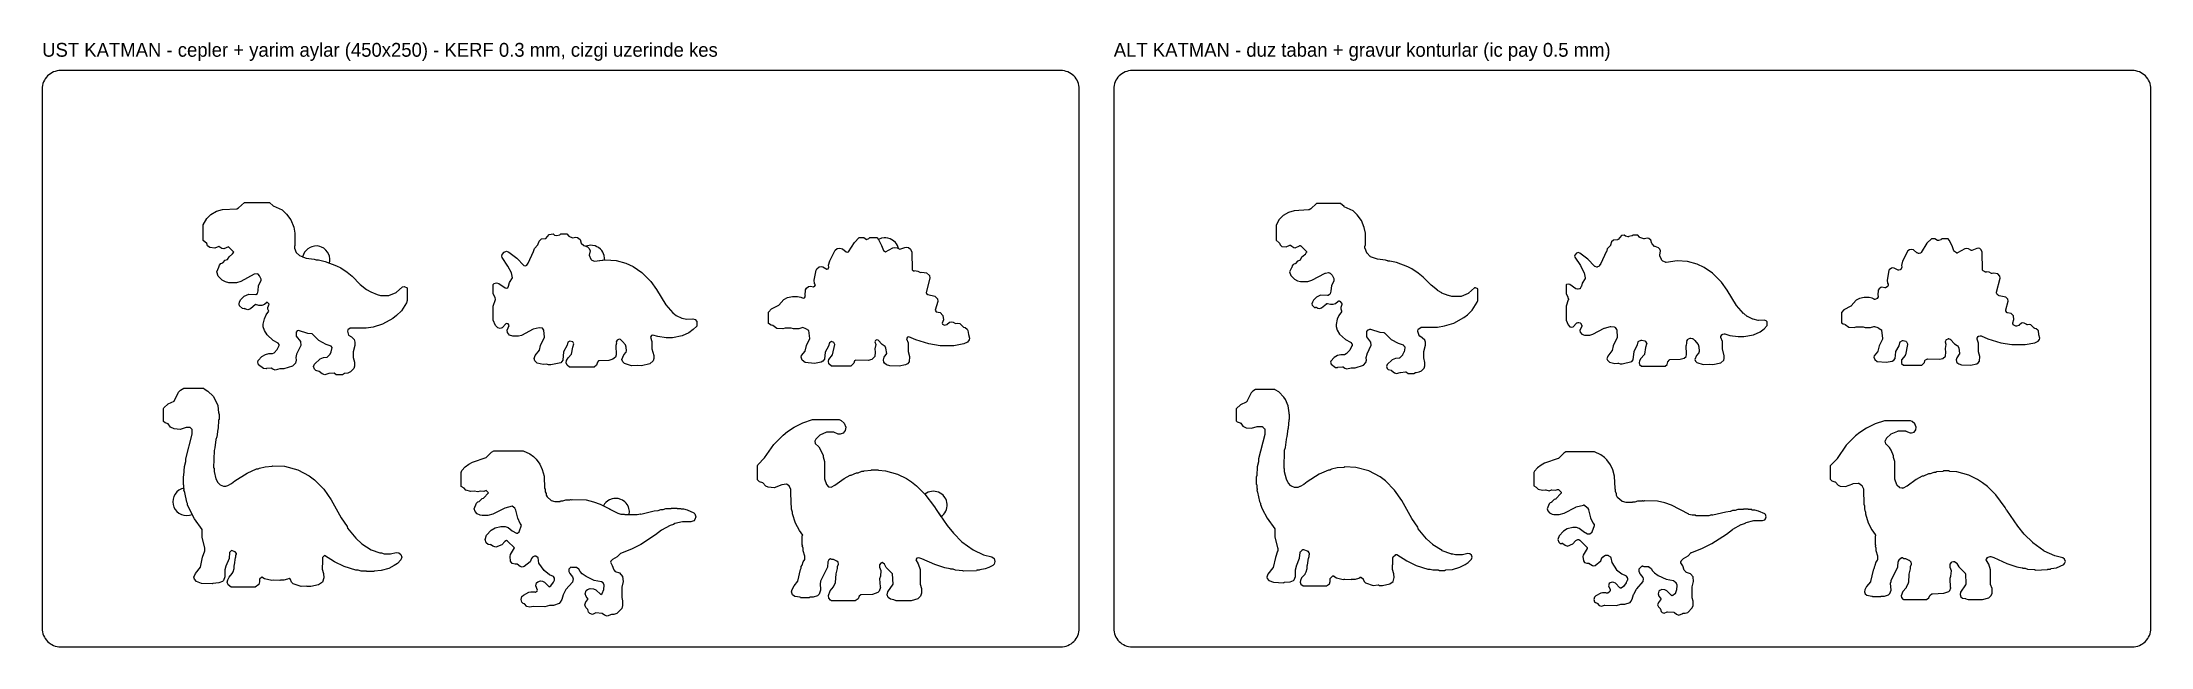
# Model space of a CAD drawing. Header units: millimetres. Extents: x 0 to 915, y 0 to 262.
import ezdxf

# ---------------------------------------------------------------- set-up
doc = ezdxf.new("R2010")
doc.units = ezdxf.units.MM
for name, color, linetype in [('ALT_KATMAN_GRAVUR', 3, 'Continuous'), ('ALT_KATMAN_KESIM', 5, 'Continuous'), ('UST_KATMAN_KESIM', 1, 'Continuous'), ('YAZI', 8, 'Continuous')]:
    doc.layers.add(name, color=color, linetype=linetype)

msp = doc.modelspace()

# ---------------------------------------------------------------- texts
at = {"layer": 'YAZI'}
for s, p in [('UST KATMAN - cepler + yarim aylar (450x250) - KERF 0.3 mm, cizgi uzerinde kes', (0, 256)), ('ALT KATMAN - duz taban + gravur konturlar (ic pay 0.5 mm)', (465, 256))]:
    msp.add_text(s, height=6, dxfattribs=at).set_placement(p)

# ---------------------------------------------------------------- linework, layer by layer
at = {"layer": 'ALT_KATMAN_GRAVUR'}
for points in [[(552.454, 147.173), (552.51, 147.219), (552.597, 147.265), (552.69, 147.294), (552.788, 147.303), (552.885, 147.294), (552.979, 147.265), (553.066, 147.219), (553.533, 146.908), (554.222, 146.77), (555.107, 147.065), (557.234, 148.837), (557.311, 148.89), (557.397, 148.928), (557.489, 148.949), (557.582, 148.952), (557.675, 148.938), (559.082, 148.586), (560.222, 148.586), (561.152, 148.896), (562.361, 149.932), (562.437, 149.986), (562.522, 150.025), (562.612, 150.047), (562.706, 150.052), (562.798, 150.04), (562.886, 150.011), (562.968, 149.966), (563.04, 149.906), (563.865, 149.082), (563.925, 149.008), (563.971, 148.925), (564, 148.834), (564.011, 148.739), (564.004, 148.644), (563.979, 148.552), (563.461, 147.171), (563.461, 146.625), (563.792, 145.798), (563.819, 145.705), (563.828, 145.608), (563.818, 145.512), (563.789, 145.42), (563.744, 145.335), (562.668, 143.72), (561.971, 142.153), (561.445, 139.873), (561.445, 138.911), (561.952, 137.39), (562.987, 135.665), (565.541, 133.288), (567.676, 132.22), (567.777, 132.153), (567.859, 132.063), (568.317, 131.422), (568.368, 131.332), (568.4, 131.234), (568.41, 131.131), (568.41, 130.765), (568.397, 130.65), (568.358, 130.541), (567.441, 128.708), (567.399, 128.639), (567.347, 128.578), (565.973, 127.203), (565.911, 127.151), (565.843, 127.11), (565.11, 126.743), (565.001, 126.704), (564.886, 126.69), (563.481, 126.69), (562.138, 126.355), (560.62, 125.511), (559.2, 123.925), (559.082, 123.453), (559.353, 122.641), (561.237, 121.248), (561.965, 121.127), (561.966, 121.128), (562.033, 121.184), (562.108, 121.228), (562.189, 121.257), (562.274, 121.273), (564.291, 121.456), (564.382, 121.456), (564.472, 121.439), (564.558, 121.406), (564.636, 121.358), (565.304, 120.857), (566.184, 120.564), (568.054, 121.074), (568.185, 121.092), (569.765, 121.092), (573.404, 122.131), (574.425, 123.31), (574.731, 124.378), (574.566, 125.367), (574.559, 125.469), (574.574, 125.57), (574.941, 127.037), (574.974, 127.13), (576.746, 130.851), (576.594, 132.22), (574.846, 134.492), (574.789, 134.586), (574.754, 134.689), (574.742, 134.797), (574.742, 136.447), (574.753, 136.55), (574.784, 136.648), (574.835, 136.738), (575.294, 137.379), (575.363, 137.457), (575.447, 137.52), (575.542, 137.563), (576.092, 137.746), (576.195, 137.769), (576.299, 137.769), (576.402, 137.748), (580.385, 136.481), (582.166, 136.303), (582.277, 136.279), (582.38, 136.23), (582.47, 136.159), (585.349, 133.279), (588.362, 131.684), (590.523, 130.964), (590.618, 130.921), (590.702, 130.859), (590.771, 130.78), (591.23, 130.139), (591.28, 130.05), (591.312, 129.953), (591.323, 129.852), (591.313, 129.75), (590.946, 127.917), (590.903, 127.792), (590.353, 126.692), (590.312, 126.623), (590.26, 126.562), (589.068, 125.37), (588.981, 125.3), (588.879, 125.252), (588.77, 125.227), (587.182, 125.051), (585.866, 124.557), (583.558, 122.42), (583.285, 121.6), (583.561, 120.77), (584.021, 120.31), (585.353, 119.977), (585.462, 119.936), (585.558, 119.871), (586.766, 118.835), (587.623, 118.55), (589.304, 119.054), (589.407, 119.073), (591.606, 119.257), (591.701, 119.256), (591.793, 119.237), (591.881, 119.201), (591.96, 119.149), (592.74, 118.525), (595.175, 118.525), (595.973, 119.004), (596.067, 119.048), (596.168, 119.071), (597.549, 119.244), (598.5, 119.719), (599.734, 120.953), (600.038, 121.864), (600.038, 123.366), (599.505, 125.317), (599.488, 125.449), (599.488, 128.015), (599.505, 128.144), (600.221, 130.83), (600.221, 132.15), (599.917, 133.061), (598.861, 134.117), (597.734, 134.724), (597.653, 134.778), (597.584, 134.848), (597.53, 134.929), (597.493, 135.02), (596.943, 136.853), (596.923, 136.953), (596.925, 137.055), (596.947, 137.155), (597.131, 137.705), (597.178, 137.808), (597.248, 137.897), (597.336, 137.969), (598.345, 138.61), (598.429, 138.653), (598.519, 138.679), (598.613, 138.688), (605.535, 138.688), (608.575, 139.225), (612.53, 140.483), (616.852, 142.824), (618.444, 144.063), (620.491, 146.109), (622.636, 149.506), (622.95, 150.291), (622.95, 155.375), (622.025, 155.807), (621.579, 155.695), (618.92, 153.391), (618.855, 153.343), (618.783, 153.306), (615.667, 152.023), (615.574, 151.995), (615.477, 151.986), (611.811, 151.986), (611.689, 152.001), (610.223, 152.367), (610.158, 152.388), (607.409, 153.488), (607.337, 153.523), (605.504, 154.623), (605.449, 154.661), (602.7, 156.861), (602.659, 156.898), (599.192, 160.364), (597.03, 162.166), (594.329, 163.967), (592.548, 164.857), (587.65, 166.671), (584.804, 167.383), (583.949, 167.383), (583.854, 167.392), (583.763, 167.419), (582.911, 167.759), (579.498, 168.119), (579.374, 168.148), (576.442, 169.248), (576.346, 169.295), (576.264, 169.362), (574.889, 170.737), (574.825, 170.815), (574.778, 170.905), (574.045, 172.738), (574.018, 172.829), (574.009, 172.923), (574.009, 173.84), (574.019, 173.938), (574.047, 174.031), (574.093, 174.118), (574.156, 174.194), (574.192, 174.23), (574.192, 179.469), (573.663, 181.94), (572.419, 184.961), (570.651, 187.436), (568.821, 189.092), (565.038, 190.894), (564.92, 190.971), (563.413, 192.311), (552.984, 192.311), (550.562, 190.062), (550.446, 189.981), (549.712, 189.615), (549.618, 189.579), (549.518, 189.563), (543.341, 189.199), (540.886, 188.498), (538.43, 187.095), (536.789, 185.453), (535.416, 182.88), (535.416, 176.45), (536.712, 175.316), (536.791, 175.229), (536.847, 175.125), (537.166, 174.329), (537.954, 173.684), (539.871, 173.524), (541.404, 174.205), (541.502, 174.237), (541.605, 174.248), (541.709, 174.238), (541.807, 174.206), (541.898, 174.155), (543.093, 173.301), (543.746, 173.17), (545.616, 174.02), (545.711, 174.052), (545.811, 174.065), (545.912, 174.057), (546.009, 174.029), (546.098, 173.982), (546.176, 173.919), (548.468, 171.627), (548.526, 171.556), (548.571, 171.476), (548.601, 171.388), (548.613, 171.297), (548.609, 171.205), (548.588, 171.115), (548.551, 171.031), (548.093, 170.206), (548.034, 170.122), (547.959, 170.052), (546.487, 168.926), (545.896, 167.829), (545.844, 167.751), (545.778, 167.683), (545.7, 167.63), (545.614, 167.592), (544.649, 167.27), (543.824, 166.28), (543.766, 166.221), (543.699, 166.172), (543.626, 166.135), (542.804, 165.807), (542.342, 165.345), (542.189, 164.577), (542.154, 164.468), (541.315, 162.623), (541.775, 161.09), (543.369, 159.495), (544.714, 158.823), (546.068, 158.485), (549.232, 158.485), (550.947, 158.999), (556.769, 162.092), (556.849, 162.126), (556.933, 162.146), (558.216, 162.329), (558.317, 162.333), (558.417, 162.317), (558.511, 162.281), (558.877, 162.098), (558.946, 162.056), (559.007, 162.004), (559.649, 161.363), (559.701, 161.301), (559.742, 161.233), (560.476, 159.766), (560.515, 159.658), (560.528, 159.543), (560.528, 158.993), (560.515, 158.878), (560.476, 158.769), (559.42, 156.657), (559.244, 154.372), (559.22, 154.252), (558.853, 153.152), (558.81, 153.057), (558.748, 152.973), (558.669, 152.904), (558.028, 152.445), (557.929, 152.39), (557.821, 152.359), (557.708, 152.353), (554.715, 152.529), (552.894, 151.701), (551.641, 150.448), (551.157, 149.481), (551.009, 148.74), (551.132, 148.25), (552.127, 147.255)], [(704.32, 121.767), (705.141, 122.461), (705.435, 123.638), (705.466, 123.727), (705.513, 123.808), (705.93, 124.391), (705.989, 124.46), (706.06, 124.517), (706.141, 124.56), (706.228, 124.588), (706.318, 124.6), (710.761, 124.765), (712.432, 125.22), (713.323, 125.975), (713.583, 126.755), (713.42, 130.663), (713.425, 130.754), (713.446, 130.842), (713.733, 131.704), (713.602, 132.229), (713.587, 132.322), (713.591, 132.416), (713.612, 132.507), (713.65, 132.593), (714.066, 133.343), (714.132, 133.436), (714.218, 133.511), (714.318, 133.565), (715.151, 133.898), (715.251, 133.926), (715.355, 133.933), (715.458, 133.919), (716.125, 133.752), (716.21, 133.723), (716.288, 133.678), (716.357, 133.621), (717.107, 132.871), (717.127, 132.849), (718.46, 131.349), (718.52, 131.267), (718.561, 131.175), (718.894, 130.175), (718.917, 130.067), (719.084, 128.4), (719.084, 128.295), (719.061, 128.192), (718.894, 127.692), (718.855, 127.604), (718.8, 127.525), (717.851, 126.418), (717.12, 124.664), (717.357, 123.954), (717.94, 123.371), (720.737, 122.439), (723.474, 122.6), (723.559, 122.597), (724.975, 122.44), (728.435, 123.226), (729.655, 124.303), (729.92, 125.098), (729.92, 126.282), (729.105, 129.217), (729.087, 129.35), (729.087, 132.429), (728.45, 134.18), (728.425, 134.283), (728.422, 134.39), (728.441, 134.495), (728.483, 134.593), (728.9, 135.343), (728.958, 135.427), (729.032, 135.497), (729.119, 135.551), (729.215, 135.585), (729.882, 135.752), (729.971, 135.766), (730.062, 135.764), (730.15, 135.745), (732.278, 135.09), (735.871, 134.6), (738.454, 134.6), (742.518, 135.413), (745.419, 136.703), (747.177, 137.982), (748.587, 139.391), (748.587, 140.977), (748.067, 141.497), (747.271, 141.762), (744.701, 141.601), (744.558, 141.613), (742.391, 142.113), (742.28, 142.153), (739.946, 143.32), (739.863, 143.372), (738.363, 144.539), (738.299, 144.599), (735.215, 148.015), (735.158, 148.093), (731.168, 154.743), (728.704, 158.193), (724.85, 162.047), (721.254, 164.499), (718.163, 165.963), (713.919, 167.105), (709.519, 167.431), (704.738, 166.772), (704.648, 166.768), (704.559, 166.78), (704.473, 166.808), (703.306, 167.308), (703.223, 167.353), (703.15, 167.414), (702.733, 167.83), (702.669, 167.909), (702.622, 167.998), (701.956, 169.665), (701.93, 169.752), (701.92, 169.842), (701.927, 169.933), (702.24, 171.81), (701.983, 172.58), (701.406, 173.158), (699.86, 173.622), (699.783, 173.652), (699.712, 173.694), (699.65, 173.747), (698.566, 174.83), (698.495, 174.921), (698.446, 175.026), (697.99, 176.393), (697.112, 177.135), (696.515, 177.255), (695.291, 176.949), (695.188, 176.934), (695.084, 176.941), (694.984, 176.97), (693.318, 177.636), (693.244, 177.673), (693.177, 177.722), (693.119, 177.78), (692.436, 178.6), (690.21, 178.6), (690.024, 178.414), (689.954, 178.356), (689.876, 178.312), (689.791, 178.282), (688.458, 177.949), (688.357, 177.934), (688.254, 177.941), (687.254, 178.107), (687.14, 178.141), (687.037, 178.2), (686.526, 178.584), (685.259, 178.457), (683.89, 176.784), (683.82, 176.714), (683.738, 176.659), (683.646, 176.621), (683.549, 176.602), (681.872, 176.45), (681.023, 175.731), (680.566, 174.207), (680.536, 174.13), (680.493, 174.06), (680.44, 173.997), (679.038, 172.595), (678.738, 171.396), (678.706, 171.306), (676.373, 166.306), (676.336, 166.24), (675.669, 165.24), (675.609, 165.165), (675.535, 165.104), (675.45, 165.058), (674.867, 164.808), (674.764, 164.776), (674.656, 164.767), (674.549, 164.782), (673.882, 164.949), (673.793, 164.98), (673.711, 165.028), (673.64, 165.09), (670.668, 168.227), (667.266, 170.819), (666.503, 171.073), (665.794, 170.837), (665.043, 169.95), (664.935, 169.517), (665.05, 169.058), (667.5, 165.465), (667.534, 165.407), (669.034, 162.407), (669.074, 162.296), (669.574, 160.13), (669.587, 160.029), (669.579, 159.927), (669.55, 159.83), (669.503, 159.74), (668.221, 157.817), (667.908, 156.409), (667.857, 156.274), (667.44, 155.524), (667.382, 155.44), (667.308, 155.37), (667.221, 155.317), (667.125, 155.282), (666.458, 155.115), (666.365, 155.101), (666.27, 155.105), (666.179, 155.126), (665.679, 155.293), (665.553, 155.355), (662.945, 157.148), (662.17, 157.407), (661.44, 157.163), (661.253, 156.977), (661.253, 153.302), (662.034, 151.741), (662.077, 151.615), (662.244, 150.782), (662.253, 150.693), (662.247, 150.604), (662.225, 150.517), (661.253, 147.765), (661.253, 141.786), (662.175, 139.636), (662.94, 138.871), (663.67, 138.627), (664.387, 138.866), (665.798, 140.435), (665.861, 140.494), (665.933, 140.541), (666.012, 140.575), (666.512, 140.741), (666.616, 140.764), (666.723, 140.764), (666.828, 140.741), (667.328, 140.575), (667.413, 140.537), (667.489, 140.485), (667.555, 140.42), (667.607, 140.343), (668.024, 139.593), (668.06, 139.511), (668.081, 139.423), (668.086, 139.333), (668.075, 139.244), (668.048, 139.158), (667.27, 137.291), (667.391, 136.568), (668.134, 135.69), (669.261, 135.267), (671.608, 135.267), (672.822, 135.571), (677.768, 138.208), (677.882, 138.252), (680.549, 138.919), (680.636, 138.933), (680.725, 138.931), (682.225, 138.764), (682.313, 138.746), (682.396, 138.713), (682.471, 138.666), (682.537, 138.606), (682.592, 138.536), (683.175, 137.619), (683.215, 137.543), (683.241, 137.462), (683.253, 137.378), (683.419, 134.378), (683.411, 134.258), (683.375, 134.144), (681.727, 130.518), (681.238, 128.562), (681.202, 128.464), (681.146, 128.375), (679.361, 126.102), (678.95, 125.007), (679.183, 124.308), (680.074, 123.555), (682.375, 122.941), (683.781, 123.097), (683.863, 123.1), (683.944, 123.089), (684.022, 123.065), (684.766, 122.767), (685.613, 122.767), (689.729, 123.717), (690.436, 124.553), (690.755, 128.062), (690.774, 128.159), (690.811, 128.251), (692.283, 131.031), (692.602, 132.305), (692.631, 132.39), (692.675, 132.468), (692.733, 132.537), (692.802, 132.595), (692.88, 132.639), (693.796, 133.056), (693.903, 133.09), (694.014, 133.1), (694.125, 133.085), (695.458, 132.752), (695.554, 132.717), (695.641, 132.664), (695.715, 132.594), (695.774, 132.51), (696.19, 131.76), (696.231, 131.665), (696.251, 131.563), (696.25, 131.46), (696.228, 131.359), (695.74, 129.896), (695.247, 126.935), (695.222, 126.844), (695.181, 126.758), (695.125, 126.683), (693.661, 125.056), (693.065, 124.013), (692.934, 123.224), (693.183, 122.475), (694.02, 121.767)], [(836.765, 122.214), (839.494, 122.82), (840.148, 123.213), (840.711, 123.9), (840.853, 125.888), (840.238, 128.037), (840.219, 128.174), (840.219, 131.757), (839.611, 133.429), (839.585, 133.533), (839.583, 133.639), (839.602, 133.744), (839.644, 133.843), (840.043, 134.561), (840.101, 134.645), (840.176, 134.715), (840.263, 134.768), (840.359, 134.803), (840.997, 134.963), (841.103, 134.977), (841.21, 134.969), (841.312, 134.938), (844.322, 133.671), (849.851, 131.934), (854.722, 131.148), (860.54, 131.148), (864.734, 131.924), (866.171, 132.643), (866.743, 133.341), (866.853, 133.895), (866.411, 135.371), (866.392, 135.47), (866.243, 137.098), (866.036, 137.409), (865.313, 138.001), (864.637, 138.136), (864.544, 138.165), (864.457, 138.211), (864.382, 138.273), (862.893, 139.762), (862.333, 139.874), (861.466, 139.729), (861.353, 139.723), (861.241, 139.743), (861.136, 139.788), (860.09, 140.386), (859.469, 140.51), (858.898, 140.396), (857.88, 139.524), (857.801, 139.468), (857.712, 139.429), (856.755, 139.11), (856.664, 139.089), (856.571, 139.085), (856.478, 139.098), (856.39, 139.129), (855.512, 139.528), (855.424, 139.58), (855.348, 139.648), (855.287, 139.731), (855.245, 139.825), (855.085, 140.304), (855.063, 140.408), (855.063, 140.515), (855.085, 140.62), (855.532, 141.959), (855.396, 143.589), (854.439, 144.546), (852.837, 144.837), (852.752, 144.86), (852.672, 144.898), (852.601, 144.95), (852.539, 145.013), (852.49, 145.086), (852.091, 145.804), (852.052, 145.895), (852.031, 145.991), (852.03, 146.09), (852.048, 146.187), (853.135, 149.913), (853.014, 150.758), (852.04, 151.732), (849.153, 152.339), (849.055, 152.371), (848.966, 152.422), (848.407, 152.821), (848.329, 152.89), (848.267, 152.974), (848.224, 153.069), (848.064, 153.548), (848.043, 153.641), (848.039, 153.736), (848.054, 153.831), (849.625, 159.958), (849.503, 160.811), (848.54, 161.774), (846.727, 162.053), (846.186, 161.918), (846.092, 161.904), (845.997, 161.908), (845.904, 161.93), (845.817, 161.969), (844.79, 162.556), (843.693, 162.678), (843.631, 162.627), (843.547, 162.581), (843.454, 162.552), (843.359, 162.541), (843.263, 162.55), (843.17, 162.576), (843.084, 162.62), (842.206, 163.178), (842.129, 163.239), (842.065, 163.313), (842.017, 163.399), (841.986, 163.492), (841.975, 163.59), (841.817, 171.164), (841.415, 172.234), (840.738, 172.788), (840.161, 172.904), (839.497, 172.771), (837.297, 171.985), (837.192, 171.96), (837.085, 171.958), (836.979, 171.979), (836.881, 172.022), (835.847, 172.613), (834.909, 172.747), (834.27, 172.619), (831.146, 170.901), (831.048, 170.86), (830.943, 170.841), (830.836, 170.844), (830.733, 170.87), (830.637, 170.917), (829.759, 171.476), (829.674, 171.545), (829.605, 171.631), (829.557, 171.73), (828.769, 173.935), (827.531, 176.412), (826.998, 177.063), (824.41, 177.063), (824.078, 176.73), (823.987, 176.659), (823.883, 176.61), (822.925, 176.291), (822.818, 176.267), (822.708, 176.268), (822.601, 176.293), (822.502, 176.341), (821.347, 177.063), (819.783, 177.063), (817.817, 175.097), (815.375, 171.08), (815.317, 171.002), (815.244, 170.937), (815.161, 170.887), (815.069, 170.854), (814.431, 170.695), (814.338, 170.681), (814.243, 170.684), (814.152, 170.705), (813.673, 170.865), (813.592, 170.9), (813.519, 170.949), (812.001, 172.163), (811.083, 172.425), (810.21, 172.3), (809.52, 171.736), (807.201, 167.252), (806.764, 165.503), (806.901, 164.815), (806.911, 164.728), (806.905, 164.64), (806.884, 164.554), (806.848, 164.474), (806.449, 163.756), (806.397, 163.68), (806.331, 163.614), (806.255, 163.562), (806.17, 163.525), (805.691, 163.365), (805.591, 163.343), (805.489, 163.341), (805.388, 163.361), (805.294, 163.4), (803.605, 164.321), (802.98, 164.446), (802.407, 164.332), (801.522, 163.583), (801.299, 163.248), (800.533, 159.114), (800.674, 157.84), (800.954, 157.281), (800.989, 157.189), (801.005, 157.093), (801.003, 156.995), (800.981, 156.899), (800.821, 156.421), (800.784, 156.336), (800.732, 156.259), (800.666, 156.194), (800.59, 156.142), (799.872, 155.743), (799.786, 155.705), (799.694, 155.684), (799.6, 155.681), (799.508, 155.695), (798.34, 155.987), (797.775, 155.873), (797.061, 155.289), (796.689, 154.67), (796.546, 152.532), (796.645, 152.334), (796.68, 152.244), (796.697, 152.148), (796.694, 152.051), (796.674, 151.957), (796.635, 151.868), (796.236, 151.15), (796.178, 151.066), (796.103, 150.996), (796.016, 150.942), (795.92, 150.907), (795.282, 150.748), (795.195, 150.734), (795.106, 150.736), (795.019, 150.753), (794.937, 150.786), (794.035, 151.237), (792.712, 151.531), (790.59, 151.531), (788.629, 151.078), (787.174, 150.351), (785.005, 147.872), (784.935, 147.805), (784.852, 147.754), (781.748, 146.202), (780.741, 145.06), (780.741, 140.564), (781.477, 140.054), (782.174, 139.915), (782.276, 139.882), (782.37, 139.829), (784.007, 138.638), (786.318, 138.493), (787.183, 138.782), (787.262, 138.801), (787.342, 138.807), (790.054, 138.807), (790.134, 138.801), (790.212, 138.782), (791.093, 138.488), (793.332, 138.488), (794.857, 138.946), (794.958, 138.965), (795.06, 138.964), (795.159, 138.941), (796.595, 138.463), (796.695, 138.417), (797.891, 137.699), (797.964, 137.646), (798.025, 137.582), (798.074, 137.507), (798.11, 137.425), (798.13, 137.338), (798.608, 133.827), (798.612, 133.731), (798.597, 133.636), (798.565, 133.545), (797.148, 130.555), (796.522, 128.205), (796.482, 128.104), (796.423, 128.014), (794.908, 126.197), (794.801, 125.663), (795.18, 124.655), (796.305, 123.794), (800.086, 123.492), (802.804, 123.945), (803.446, 124.33), (804.014, 125.024), (804.318, 127.908), (804.339, 128.007), (804.379, 128.1), (805.779, 130.589), (806.082, 131.953), (806.113, 132.046), (806.161, 132.132), (806.225, 132.206), (806.302, 132.266), (807.18, 132.825), (807.274, 132.872), (807.376, 132.898), (807.481, 132.902), (807.585, 132.884), (808.702, 132.565), (808.802, 132.524), (808.891, 132.463), (808.965, 132.384), (809.02, 132.291), (809.419, 131.413), (809.453, 131.313), (809.464, 131.207), (809.453, 131.102), (808.495, 126.633), (808.46, 126.528), (808.403, 126.433), (806.878, 124.451), (806.758, 123.852), (806.882, 122.985), (807.655, 122.212), (815.698, 122.212), (816.795, 123.308), (816.928, 124.108), (816.951, 124.195), (816.989, 124.276), (817.04, 124.349), (817.104, 124.412), (817.179, 124.463), (817.897, 124.861), (817.978, 124.898), (818.065, 124.919), (818.155, 124.924), (823.363, 124.766), (824.755, 125.045), (825.874, 126.164), (826.015, 127.848), (825.861, 129.236), (825.864, 129.374), (826.165, 131.177), (825.877, 132.186), (825.858, 132.298), (825.865, 132.411), (825.898, 132.52), (826.137, 133.079), (826.179, 133.156), (826.233, 133.225), (826.299, 133.283), (826.373, 133.329), (827.012, 133.648), (827.103, 133.683), (827.2, 133.7), (827.298, 133.697), (827.393, 133.675), (827.872, 133.516), (827.95, 133.482), (828.02, 133.436), (828.083, 133.379), (829.792, 131.515), (831.011, 130.753), (831.078, 130.702), (831.136, 130.641), (831.183, 130.571), (831.582, 129.853), (831.619, 129.768), (831.64, 129.677), (831.96, 127.283), (831.963, 127.19), (831.95, 127.099), (831.919, 127.011), (831.874, 126.93), (830.805, 125.403), (830.539, 124.475), (830.663, 123.735), (830.881, 123.408), (831.63, 122.795), (832.911, 122.368)], [(541.101, 101.373), (541.088, 101.4), (541.062, 101.507), (540.676, 104.601), (539.535, 107.262), (538.797, 108.369), (536.598, 110.568), (535.085, 111.514), (534.816, 111.648), (526.564, 111.648), (525.353, 110.957), (524.57, 110.173), (522.728, 106.393), (522.667, 106.297), (522.586, 106.217), (522.488, 106.158), (519.986, 105.003), (518.234, 103.435), (518.132, 103.231), (518.132, 98.019), (518.586, 97.565), (519.845, 97.205), (519.949, 97.163), (520.04, 97.098), (520.115, 97.015), (521.032, 95.732), (522.415, 95.041), (524.793, 94.858), (527.273, 95.621), (527.346, 95.637), (527.42, 95.643), (529.2, 95.643), (529.297, 95.633), (529.391, 95.605), (529.477, 95.558), (529.553, 95.496), (530.443, 94.606), (530.505, 94.531), (530.551, 94.444), (530.58, 94.35), (530.589, 94.253), (530.589, 92.275), (530.573, 92.15), (527.821, 81.534), (527.821, 80.411), (527.804, 80.28), (527.225, 78.157), (527.03, 74.256), (527.017, 74.165), (526.987, 74.078), (526.942, 73.998), (526.884, 73.928), (526.832, 73.876), (526.832, 70.533), (526.884, 70.482), (526.946, 70.406), (526.992, 70.32), (527.021, 70.226), (527.03, 70.129), (527.03, 68.754), (527.081, 68.702), (527.147, 68.622), (527.194, 68.529), (527.221, 68.429), (527.227, 68.325), (527.212, 68.223), (527.175, 68.125), (527.078, 67.931), (527.39, 67.15), (527.417, 67.058), (528.189, 63.005), (528.528, 62.496), (528.574, 62.41), (528.603, 62.316), (528.612, 62.219), (528.612, 61.722), (529.358, 59.858), (531.503, 55.762), (534.842, 51.245), (534.895, 51.154), (534.929, 51.053), (534.94, 50.948), (534.94, 47.648), (536.111, 42.962), (536.126, 42.84), (536.126, 41.654), (536.119, 41.569), (536.097, 41.486), (535.118, 38.746), (534.136, 34.425), (534.1, 34.32), (534.042, 34.226), (531.915, 31.519), (531.403, 30.155), (531.536, 29.624), (532.268, 28.73), (534.241, 28.012), (538.691, 27.827), (538.733, 27.869), (538.801, 27.926), (538.878, 27.97), (538.961, 28), (539.048, 28.014), (541.548, 28.206), (542.962, 28.737), (543.303, 29.078), (543.827, 30.474), (543.827, 33.349), (543.842, 33.47), (544.237, 35.052), (544.26, 35.121), (545.614, 38.41), (545.806, 40.901), (545.82, 40.989), (545.85, 41.072), (545.894, 41.149), (545.951, 41.217), (546.84, 42.106), (546.914, 42.167), (546.997, 42.213), (547.088, 42.242), (547.183, 42.253), (547.278, 42.246), (547.37, 42.221), (548.951, 41.628), (549.04, 41.584), (549.118, 41.524), (549.183, 41.45), (549.677, 40.758), (549.728, 40.668), (549.76, 40.57), (549.77, 40.468), (549.77, 40.072), (549.761, 39.975), (549.732, 39.881), (549.686, 39.794), (549.624, 39.719), (549.573, 39.667), (549.573, 38.886), (549.563, 38.788), (549.534, 38.694), (549.488, 38.608), (549.426, 38.532), (549.35, 38.456), (548.975, 35.462), (548.95, 35.355), (548.902, 35.256), (548.833, 35.171), (548.782, 35.119), (548.782, 33.942), (548.762, 33.805), (548.367, 32.421), (548.333, 32.334), (547.938, 31.543), (547.867, 31.438), (546.525, 29.904), (545.99, 28.835), (545.832, 28.042), (546.133, 27.14), (547.152, 26.434), (557.313, 26.434), (558.536, 27.33), (558.855, 28.289), (558.855, 29.394), (558.865, 29.492), (558.893, 29.585), (558.939, 29.672), (559.001, 29.748), (559.891, 30.638), (559.967, 30.7), (560.053, 30.746), (560.147, 30.774), (560.245, 30.784), (560.342, 30.774), (560.436, 30.746), (560.522, 30.7), (561.637, 29.957), (564.575, 29.222), (565.03, 29.374), (565.125, 29.396), (565.222, 29.399), (567.961, 29.216), (567.999, 29.253), (568.074, 29.316), (568.161, 29.362), (568.255, 29.39), (568.352, 29.4), (569.873, 29.4), (571.311, 29.759), (571.832, 30.107), (571.921, 30.154), (572.017, 30.182), (572.117, 30.191), (572.217, 30.179), (572.313, 30.148), (572.4, 30.098), (573.092, 29.603), (573.17, 29.534), (573.232, 29.45), (573.276, 29.355), (573.634, 28.28), (574.159, 27.755), (577.509, 26.638), (579.78, 26.827), (579.888, 26.825), (579.993, 26.799), (580.09, 26.751), (580.175, 26.683), (580.226, 26.631), (581.543, 26.631), (584.763, 27.389), (586.217, 28.33), (586.728, 30.033), (586.547, 31.667), (585.967, 33.601), (585.945, 33.744), (585.945, 35.326), (585.955, 35.424), (585.983, 35.518), (586.03, 35.604), (586.092, 35.68), (586.143, 35.731), (586.143, 38.688), (586.153, 38.785), (586.181, 38.879), (586.227, 38.966), (586.29, 39.041), (587.179, 39.931), (587.254, 39.993), (587.339, 40.038), (587.431, 40.067), (587.527, 40.078), (587.623, 40.07), (587.715, 40.043), (587.801, 40), (592.126, 37.248), (596.218, 35.299), (601.252, 33.75), (602.166, 33.75), (602.246, 33.744), (602.324, 33.724), (603.433, 33.355), (605.725, 33.355), (605.823, 33.345), (605.916, 33.317), (606.003, 33.27), (606.079, 33.208), (606.13, 33.157), (608.682, 33.157), (608.733, 33.208), (608.802, 33.266), (608.88, 33.31), (608.965, 33.339), (609.053, 33.353), (611.965, 33.548), (615.231, 34.508), (617.529, 35.657), (618.847, 36.599), (620.217, 37.969), (620.523, 38.886), (620.228, 39.77), (619.558, 40.292), (618.599, 40.452), (616.327, 39.884), (616.205, 39.869), (613.437, 39.869), (613.357, 39.875), (613.279, 39.894), (612.169, 40.264), (611.46, 40.264), (611.372, 40.272), (611.287, 40.295), (607.53, 41.679), (607.43, 41.729), (603.475, 44.3), (603.408, 44.352), (600.738, 46.824), (600.691, 46.874), (597.132, 51.224), (597.081, 51.3), (597.045, 51.383), (596.869, 51.91), (594.338, 55.609), (594.312, 55.65), (589.975, 63.537), (586.851, 68.027), (582.854, 72.024), (580.543, 73.758), (575.682, 76.285), (570.055, 77.837), (565.19, 78.025), (565.146, 77.981), (565.078, 77.924), (564.999, 77.879), (564.915, 77.85), (564.826, 77.836), (561.9, 77.641), (559.458, 77.077), (558.94, 76.732), (558.854, 76.686), (558.76, 76.658), (558.663, 76.648), (558.172, 76.648), (554.15, 74.925), (548.876, 71.604), (547.519, 70.441), (547.418, 70.373), (545.836, 69.583), (545.798, 69.565), (544.809, 69.17), (544.718, 69.143), (544.623, 69.134), (543.635, 69.134), (543.534, 69.144), (543.438, 69.175), (542.054, 69.768), (541.97, 69.813), (541.897, 69.874), (540.809, 70.961), (540.757, 71.023), (540.716, 71.091), (539.925, 72.673), (539.887, 72.776), (539.096, 75.94), (539.081, 76.061), (539.081, 77.238), (539.03, 77.289), (538.966, 77.368), (538.919, 77.457), (538.891, 77.555), (538.883, 77.656), (539.081, 85.17), (539.089, 85.243), (539.107, 85.315), (539.485, 86.451), (539.875, 89.958), (539.898, 90.061), (540.277, 91.198), (540.666, 94.509), (540.692, 94.617), (540.74, 94.717), (540.809, 94.804), (540.871, 94.866), (541.059, 98.432), (541.072, 98.522), (541.102, 98.609), (541.146, 98.689), (541.205, 98.759), (541.256, 98.81), (541.256, 100.769), (541.205, 100.82), (541.143, 100.896), (541.096, 100.982), (541.068, 101.076), (541.058, 101.174), (541.068, 101.271), (541.096, 101.365)], [(795.409, 43.675), (795.707, 42.93), (795.734, 42.839), (795.743, 42.744), (795.743, 41.763), (796.354, 39.522), (796.372, 39.391), (796.372, 37.924), (796.364, 37.834), (796.34, 37.747), (796.301, 37.666), (795.706, 36.675), (795.305, 35.271), (795.278, 35.199), (795.24, 35.131), (794.905, 34.629), (794.905, 34.151), (794.895, 34.054), (794.867, 33.96), (794.821, 33.874), (794.455, 33.326), (793.427, 28.391), (793.39, 28.28), (793.328, 28.18), (791.676, 26.115), (790.897, 24.752), (790.73, 23.914), (791.059, 22.926), (791.786, 22.361), (793.97, 21.964), (794.067, 21.936), (794.156, 21.889), (794.235, 21.825), (794.298, 21.762), (797.656, 21.762), (797.719, 21.825), (797.795, 21.887), (797.881, 21.934), (797.975, 21.962), (798.073, 21.972), (799.458, 21.972), (801.156, 22.537), (801.729, 23.111), (802.282, 24.585), (802.08, 27.621), (802.084, 27.727), (802.111, 27.83), (802.158, 27.925), (802.225, 28.008), (802.288, 28.071), (802.288, 28.493), (802.301, 28.604), (802.338, 28.71), (805.233, 34.706), (805.434, 36.921), (805.451, 37.013), (805.485, 37.099), (805.904, 37.938), (805.971, 38.039), (806.06, 38.121), (806.794, 38.645), (806.881, 38.695), (806.977, 38.726), (807.076, 38.738), (807.177, 38.729), (807.273, 38.701), (807.362, 38.654), (807.865, 38.319), (808.342, 38.319), (808.443, 38.309), (808.539, 38.278), (810.006, 37.65), (810.089, 37.604), (810.163, 37.544), (810.687, 37.02), (810.744, 36.951), (810.789, 36.872), (810.818, 36.787), (811.028, 35.949), (811.042, 35.846), (811.035, 35.742), (811.007, 35.642), (810.623, 34.684), (810.623, 33.942), (810.606, 33.81), (809.991, 31.556), (809.784, 27.836), (809.771, 27.746), (809.742, 27.661), (808.904, 25.774), (808.868, 25.708), (808.823, 25.648), (807.412, 24.036), (806.661, 22.157), (806.818, 21.371), (807.41, 20.611), (807.622, 20.505), (817.622, 20.505), (818.635, 21.18), (819.099, 22.202), (819.142, 22.278), (819.198, 22.346), (819.264, 22.402), (819.998, 22.926), (820.081, 22.975), (820.172, 23.006), (820.267, 23.019), (825.22, 23.225), (827.348, 23.999), (827.717, 24.368), (828.196, 25.645), (828.155, 25.694), (828.11, 25.773), (828.081, 25.859), (828.067, 25.948), (827.858, 29.511), (827.863, 29.621), (827.893, 29.726), (828.284, 30.705), (828.477, 33.021), (827.897, 34.373), (827.867, 34.47), (827.857, 34.57), (827.857, 35.618), (827.868, 35.721), (827.899, 35.819), (827.95, 35.909), (828.474, 36.642), (828.543, 36.721), (828.628, 36.783), (828.723, 36.826), (829.352, 37.036), (829.447, 37.057), (829.545, 37.06), (829.642, 37.044), (829.734, 37.008), (829.817, 36.956), (830.76, 36.223), (830.831, 36.155), (830.887, 36.076), (831.692, 34.667), (834.369, 31.99), (834.428, 31.919), (834.473, 31.839), (834.502, 31.751), (834.515, 31.66), (834.725, 27.259), (834.718, 27.151), (834.689, 27.047), (834.637, 26.952), (832.395, 23.69), (832.224, 22.665), (832.556, 21.669), (833.275, 21.109), (834.61, 20.919), (834.725, 20.888), (835.684, 20.505), (842.015, 20.505), (844.757, 21.288), (845.734, 22.266), (846.091, 23.334), (846.091, 25.268), (845.487, 27.077), (845.468, 27.155), (845.462, 27.235), (845.462, 33.441), (844.668, 35.823), (843.652, 37.449), (843.608, 37.537), (843.582, 37.632), (843.576, 37.73), (843.588, 37.827), (843.62, 37.92), (843.669, 38.005), (844.193, 38.738), (844.25, 38.805), (844.318, 38.861), (844.395, 38.904), (844.478, 38.933), (845.317, 39.142), (845.41, 39.156), (845.504, 39.153), (845.596, 39.132), (846.853, 38.712), (846.898, 38.695), (852.535, 36.19), (856.88, 34.742), (859.15, 34.329), (859.247, 34.301), (859.336, 34.254), (859.414, 34.19), (859.477, 34.127), (860.318, 34.127), (860.413, 34.118), (860.504, 34.092), (861.478, 33.702), (864.543, 33.497), (864.632, 33.483), (864.716, 33.454), (864.794, 33.41), (864.863, 33.352), (864.919, 33.297), (870.163, 33.491), (870.234, 33.562), (870.31, 33.624), (870.396, 33.67), (870.49, 33.698), (870.588, 33.708), (871.428, 33.708), (871.491, 33.771), (871.57, 33.835), (871.659, 33.882), (871.756, 33.91), (874.017, 34.321), (875.627, 34.925), (877.208, 35.715), (877.591, 36.098), (877.92, 37.085), (877.601, 38.041), (876.864, 38.615), (873.407, 39.428), (873.315, 39.46), (868.704, 41.555), (868.614, 41.608), (863.793, 45.171), (863.737, 45.22), (860.069, 48.887), (860.035, 48.926), (857.31, 52.279), (857.288, 52.308), (852.468, 59.225), (852.431, 59.287), (851.824, 60.501), (847.681, 65.886), (844.056, 69.512), (842.003, 71.154), (839.742, 72.593), (836.035, 74.446), (830.892, 75.886), (827.8, 76.092), (827.711, 76.106), (827.626, 76.136), (827.548, 76.18), (827.479, 76.238), (827.416, 76.301), (825.106, 76.301), (825.043, 76.238), (824.974, 76.181), (824.897, 76.137), (824.813, 76.107), (824.725, 76.093), (821.977, 75.896), (821.899, 75.819), (821.823, 75.756), (821.737, 75.71), (821.643, 75.682), (821.546, 75.672), (820.798, 75.672), (819.206, 75.075), (819.12, 75.051), (819.031, 75.043), (818.51, 75.043), (816.303, 74.04), (816.202, 74.007), (816.097, 73.996), (815.803, 73.996), (813.221, 72.605), (809.267, 69.692), (809.194, 69.647), (807.518, 68.809), (807.415, 68.771), (807.306, 68.756), (807.196, 68.766), (806.148, 68.975), (806.055, 69.004), (805.968, 69.05), (805.893, 69.112), (804.95, 70.055), (804.878, 70.146), (804.829, 70.251), (803.99, 72.766), (803.971, 72.844), (803.965, 72.924), (803.965, 80.387), (803.362, 82.197), (803.342, 82.275), (803.336, 82.355), (803.336, 82.884), (802.345, 85.261), (801.561, 86.437), (800.129, 87.87), (800.067, 87.945), (800.021, 88.031), (799.992, 88.125), (799.783, 89.173), (799.773, 89.282), (799.788, 89.391), (799.826, 89.495), (800.245, 90.333), (800.287, 90.402), (800.339, 90.463), (802.12, 92.244), (802.193, 92.305), (802.277, 92.35), (805.211, 93.608), (805.307, 93.638), (805.408, 93.648), (808.552, 93.648), (808.655, 93.637), (808.755, 93.605), (810.544, 92.81), (811.195, 92.81), (812.238, 93.158), (813.001, 94.09), (813.173, 95.293), (812.635, 96.728), (811.418, 97.758), (810.739, 98.097), (799.415, 98.097), (795.334, 96.669), (791.614, 94.809), (788.721, 92.949), (786.877, 91.515), (782.846, 87.484), (778.89, 81.655), (778.83, 81.582), (775.954, 78.705), (775.833, 78.464), (775.833, 72.712), (776.538, 72.007), (777.881, 71.623), (777.971, 71.587), (778.053, 71.535), (778.123, 71.468), (779.3, 70.094), (780.165, 69.748), (782.493, 69.554), (785.741, 70.772), (785.867, 70.801), (787.963, 71.011), (788.074, 71.01), (788.182, 70.984), (788.281, 70.935), (789.434, 70.202), (789.512, 70.14), (789.577, 70.064), (789.625, 69.977), (790.254, 68.51), (790.282, 68.421), (790.294, 68.328), (790.497, 61.61), (790.567, 61.541), (790.629, 61.465), (790.675, 61.378), (790.704, 61.285), (790.713, 61.187), (790.713, 59.801), (791.107, 58.621), (791.126, 58.543), (791.132, 58.463), (791.132, 57.701), (792.353, 53.837), (793.994, 50.76), (795.443, 48.689), (795.492, 48.603), (795.522, 48.508), (795.534, 48.409), (795.525, 48.31), (795.497, 48.214), (795.45, 48.126), (795.387, 48.049), (795.324, 47.986), (795.324, 44.418), (795.387, 44.355), (795.449, 44.279), (795.496, 44.193), (795.524, 44.099), (795.534, 44.002), (795.524, 43.904), (795.496, 43.81), (795.449, 43.724)], [(694.355, 63.333), (694.295, 63.283), (694.208, 63.237), (694.115, 63.209), (694.017, 63.199), (692.253, 63.199), (691.099, 62.815), (691.021, 62.795), (690.941, 62.789), (690.123, 62.789), (690.064, 62.73), (689.988, 62.668), (689.902, 62.622), (689.808, 62.594), (689.71, 62.584), (687.455, 62.584), (687.333, 62.599), (685.693, 63.009), (685.581, 63.052), (685.483, 63.119), (683.74, 64.657), (683.675, 64.727), (683.624, 64.809), (683.213, 65.629), (683.174, 65.738), (683.161, 65.853), (683.161, 66.35), (682.803, 67.064), (682.764, 67.173), (682.751, 67.288), (682.751, 68.311), (682.692, 68.37), (682.632, 68.442), (682.587, 68.523), (682.558, 68.612), (682.546, 68.704), (682.343, 73.976), (681.549, 76.754), (680.56, 78.93), (678.973, 81.113), (677.898, 82.188), (676.333, 83.361), (673.612, 84.527), (661.138, 84.527), (660.284, 84.015), (658.072, 81.803), (657.983, 81.732), (657.881, 81.684), (651.965, 79.643), (650.394, 78.858), (648.833, 77.687), (647.576, 76.237), (647.247, 75.578), (647.247, 69.843), (648.317, 69.266), (648.433, 69.18), (649.164, 68.449), (650.989, 67.901), (652.316, 68.091), (652.412, 68.095), (652.508, 68.081), (653.991, 67.71), (654.867, 68.06), (654.947, 68.084), (655.03, 68.095), (655.114, 68.092), (656.627, 67.903), (657.533, 68.265), (657.626, 68.292), (657.722, 68.301), (657.819, 68.291), (657.912, 68.262), (657.997, 68.216), (658.072, 68.154), (658.995, 67.231), (659.055, 67.158), (659.101, 67.074), (659.13, 66.984), (659.141, 66.889), (659.134, 66.794), (659.109, 66.702), (659.068, 66.617), (659.01, 66.541), (656.857, 64.182), (656.795, 64.125), (656.724, 64.079), (656.646, 64.045), (656.143, 63.877), (654.996, 62.73), (654.905, 62.659), (654.8, 62.61), (654.297, 62.442), (653.938, 62.083), (653.022, 59.886), (653.336, 58.945), (654.118, 58.163), (655.227, 57.608), (655.934, 57.432), (658.267, 57.432), (660.406, 58.015), (665.486, 60.656), (665.595, 60.698), (668.876, 61.518), (668.968, 61.532), (669.061, 61.529), (669.152, 61.509), (669.237, 61.472), (669.314, 61.42), (670.442, 60.497), (670.516, 60.423), (670.573, 60.334), (670.983, 59.514), (671.022, 59.405), (671.831, 55.966), (672.814, 53.804), (673.397, 53.028), (673.448, 52.943), (673.481, 52.851), (673.496, 52.753), (673.491, 52.655), (673.467, 52.559), (672.442, 49.688), (672.399, 49.597), (672.338, 49.516), (672.262, 49.45), (671.544, 48.937), (671.454, 48.886), (671.356, 48.854), (671.253, 48.844), (670.843, 48.844), (670.759, 48.851), (670.677, 48.872), (670.6, 48.907), (668.755, 49.932), (668.691, 49.974), (666.913, 51.357), (665.84, 51.715), (664.137, 51.715), (661.8, 51.13), (660.084, 50.177), (658.262, 48.163), (657.729, 46.564), (658.052, 45.434), (658.762, 44.881), (659.206, 44.77), (659.21, 44.775), (659.291, 44.841), (659.384, 44.888), (659.485, 44.915), (659.588, 44.921), (659.691, 44.905), (659.789, 44.868), (659.876, 44.812), (660.832, 44.048), (661.808, 43.722), (664.188, 44.638), (665.337, 45.978), (665.409, 46.046), (665.493, 46.1), (666.313, 46.51), (666.399, 46.543), (666.49, 46.56), (666.583, 46.56), (666.674, 46.543), (666.76, 46.51), (667.17, 46.305), (667.239, 46.263), (667.3, 46.211), (670.274, 43.237), (670.333, 43.166), (670.378, 43.084), (670.408, 42.996), (670.42, 42.904), (670.415, 42.811), (670.393, 42.72), (670.355, 42.636), (668.748, 39.824), (668.581, 39.156), (668.763, 37.335), (669.299, 36.645), (670.309, 36.309), (671.048, 36.309), (671.151, 36.298), (671.249, 36.266), (671.339, 36.215), (672.697, 35.245), (673.304, 35.093), (673.891, 35.24), (676.275, 37.243), (676.844, 38.569), (676.889, 38.652), (676.95, 38.726), (677.462, 39.238), (677.524, 39.29), (677.592, 39.332), (678.413, 39.742), (678.521, 39.782), (678.636, 39.795), (679.251, 39.795), (679.361, 39.783), (679.465, 39.747), (679.558, 39.69), (680.481, 38.972), (680.548, 38.91), (680.602, 38.836), (680.642, 38.754), (680.666, 38.667), (681.057, 36.516), (683.205, 33.392), (685.461, 31.725), (687.063, 30.924), (687.164, 30.857), (687.246, 30.767), (687.759, 30.049), (687.81, 29.96), (687.841, 29.861), (687.852, 29.759), (687.852, 28.938), (687.839, 28.824), (687.799, 28.715), (687.389, 27.895), (687.342, 27.818), (686.111, 26.178), (686.061, 26.12), (686.002, 26.071), (685.284, 25.558), (685.197, 25.508), (685.102, 25.477), (685.003, 25.465), (684.903, 25.473), (684.806, 25.501), (684.718, 25.548), (684.64, 25.611), (682.647, 27.605), (681.948, 27.954), (681.322, 28.11), (680.342, 27.784), (679.996, 27.438), (679.685, 26.503), (680.426, 24.835), (680.46, 24.73), (680.469, 24.62), (680.455, 24.511), (680.416, 24.408), (680.211, 23.998), (680.144, 23.897), (680.055, 23.815), (679.337, 23.302), (679.259, 23.256), (679.174, 23.226), (679.086, 23.21), (678.995, 23.212), (678.907, 23.229), (678.823, 23.262), (678.518, 23.414), (677.057, 23.414), (676.359, 23.239), (674.222, 22.074), (673.639, 21.491), (673.319, 20.53), (673.639, 19.57), (673.984, 19.224), (674.488, 19.056), (674.592, 19.007), (674.683, 18.936), (675.625, 17.994), (676.597, 17.67), (677.884, 18.037), (677.962, 18.053), (678.041, 18.056), (683.084, 17.854), (685.055, 18.446), (685.199, 18.467), (686.758, 18.467), (689.03, 19.224), (689.402, 19.596), (689.962, 20.715), (690.565, 22.725), (690.605, 22.82), (691.835, 25.076), (691.898, 25.166), (694.671, 28.336), (694.841, 29.527), (694.689, 30.138), (693.535, 31.484), (693.467, 31.586), (693.057, 32.406), (693.018, 32.515), (693.004, 32.63), (693.004, 33.655), (693.014, 33.753), (693.042, 33.847), (693.089, 33.933), (693.151, 34.009), (694.074, 34.932), (694.154, 34.997), (694.247, 35.044), (694.347, 35.072), (694.451, 35.078), (694.554, 35.062), (694.651, 35.025), (694.955, 34.873), (696.888, 34.873), (696.997, 34.861), (697.101, 34.825), (697.195, 34.768), (698.118, 34.05), (698.185, 33.987), (698.24, 33.912), (698.823, 32.94), (699.678, 32.086), (701.249, 30.907), (704.631, 29.316), (707.849, 28.712), (707.953, 28.681), (708.048, 28.628), (708.766, 28.115), (708.837, 28.053), (708.896, 27.978), (708.939, 27.894), (709.35, 26.868), (709.374, 26.79), (709.385, 26.709), (709.382, 26.627), (709.177, 24.782), (709.148, 24.661), (708.533, 23.021), (708.49, 22.932), (708.43, 22.854), (708.356, 22.789), (707.638, 22.277), (707.551, 22.227), (707.456, 22.195), (707.356, 22.184), (707.256, 22.192), (707.16, 22.22), (707.071, 22.267), (706.994, 22.33), (705.015, 24.308), (704.141, 24.658), (702.882, 24.838), (701.875, 24.502), (701.537, 24.165), (701.205, 23.003), (701.538, 22.003), (702.303, 21.048), (702.356, 20.966), (702.393, 20.875), (702.411, 20.779), (702.41, 20.682), (702.39, 20.586), (702.352, 20.496), (702.297, 20.415), (701.332, 19.257), (701.004, 18.274), (701.324, 17.314), (702.061, 16.577), (702.133, 16.486), (702.182, 16.382), (702.555, 15.263), (702.9, 14.917), (703.839, 14.605), (705.099, 15.145), (705.215, 15.179), (705.335, 15.184), (708.001, 14.979), (708.099, 14.961), (708.191, 14.925), (708.275, 14.871), (709.231, 14.106), (710.192, 13.786), (711.861, 14.527), (711.96, 14.559), (712.064, 14.57), (713.008, 14.57), (714.05, 14.917), (716.036, 16.904), (716.383, 17.945), (716.383, 19.845), (715.992, 21.213), (715.973, 21.351), (715.973, 25.862), (715.988, 25.984), (716.583, 28.362), (716.4, 30.373), (715.262, 31.686), (713.547, 32.258), (713.442, 32.307), (713.351, 32.379), (712.633, 33.097), (712.562, 33.187), (712.513, 33.292), (711.913, 35.091), (711.117, 36.483), (711.077, 36.573), (711.055, 36.669), (711.053, 36.767), (711.069, 36.863), (711.104, 36.955), (711.309, 37.365), (711.351, 37.434), (711.403, 37.495), (712.121, 38.213), (712.217, 38.288), (714.215, 39.487), (715.607, 40.879), (715.687, 40.944), (715.778, 40.991), (720.474, 42.828), (724.531, 44.857), (730.848, 48.932), (733.497, 50.97), (733.559, 51.011), (737.251, 53.062), (737.356, 53.106), (738.717, 53.494), (739.267, 53.861), (739.342, 53.903), (739.423, 53.93), (742.704, 54.751), (742.826, 54.766), (746.436, 54.766), (747.477, 55.113), (747.823, 55.459), (748.143, 56.419), (747.823, 57.379), (747.462, 57.74), (744.716, 58.917), (743.174, 59.303), (742.21, 59.303), (742.113, 59.312), (742.019, 59.341), (741.933, 59.387), (741.857, 59.449), (741.798, 59.508), (740.57, 59.508), (740.472, 59.517), (740.379, 59.546), (740.292, 59.592), (740.216, 59.654), (740.158, 59.713), (738.316, 59.713), (738.257, 59.654), (738.182, 59.592), (738.095, 59.546), (738.001, 59.517), (737.904, 59.508), (735.729, 59.508), (734.576, 59.123), (734.498, 59.104), (734.418, 59.098), (733.488, 59.098), (732.552, 58.723), (732.422, 58.691), (730.61, 58.489), (724.9, 57.062), (724.798, 57.047), (724.696, 57.054), (724.597, 57.081), (724.505, 57.128), (724.429, 57.19), (723.276, 56.861), (723.138, 56.842), (717.806, 56.842), (717.709, 56.851), (717.615, 56.88), (717.528, 56.926), (717.453, 56.988), (717.394, 57.047), (716.166, 57.047), (716.028, 57.066), (714.593, 57.476), (714.502, 57.512), (706.943, 61.394), (704.126, 62.4), (700.92, 63.201), (695.242, 63.397), (695.191, 63.346), (695.12, 63.287), (695.04, 63.242), (694.952, 63.213), (694.861, 63.2), (694.769, 63.204), (694.679, 63.225)]]:
    msp.add_lwpolyline(points, close=True, dxfattribs=at)
at = {"layer": 'ALT_KATMAN_KESIM'}
msp.add_lwpolyline([(907, 250), (473, 250), (472.216, 249.961), (471.439, 249.846), (470.678, 249.656), (469.939, 249.391), (469.229, 249.055), (468.555, 248.652), (467.925, 248.184), (467.343, 247.657), (466.816, 247.075), (466.348, 246.445), (465.945, 245.771), (465.609, 245.061), (465.344, 244.322), (465.154, 243.561), (465.039, 242.784), (465, 242), (465, 8), (465.039, 7.216), (465.154, 6.439), (465.344, 5.678), (465.609, 4.939), (465.945, 4.229), (466.348, 3.555), (466.816, 2.925), (467.343, 2.343), (467.925, 1.816), (468.555, 1.348), (469.229, 0.945), (469.939, 0.609), (470.678, 0.344), (471.439, 0.154), (472.216, 0.039), (473, 0), (907, 0), (907.784, 0.039), (908.561, 0.154), (909.322, 0.344), (910.061, 0.609), (910.771, 0.945), (911.445, 1.348), (912.075, 1.816), (912.657, 2.343), (913.184, 2.925), (913.652, 3.555), (914.055, 4.229), (914.391, 4.939), (914.656, 5.678), (914.846, 6.439), (914.961, 7.216), (915, 8), (915, 242), (914.961, 242.784), (914.846, 243.561), (914.656, 244.322), (914.391, 245.061), (914.055, 245.771), (913.652, 246.445), (913.184, 247.075), (912.657, 247.657), (912.075, 248.184), (911.445, 248.652), (910.771, 249.055), (910.061, 249.391), (909.322, 249.656), (908.561, 249.846), (907.784, 249.961)], close=True, dxfattribs=at)
at = {"layer": 'UST_KATMAN_KESIM'}
for points in [[(442, 250), (8, 250), (7.216, 249.961), (6.439, 249.846), (5.678, 249.656), (4.939, 249.391), (4.229, 249.055), (3.555, 248.652), (2.925, 248.184), (2.343, 247.657), (1.816, 247.075), (1.348, 246.445), (0.945, 245.771), (0.609, 245.061), (0.344, 244.322), (0.154, 243.561), (0.039, 242.784), (0, 242), (0, 8), (0.039, 7.216), (0.154, 6.439), (0.344, 5.678), (0.609, 4.939), (0.945, 4.229), (1.348, 3.555), (1.816, 2.925), (2.343, 2.343), (2.925, 1.816), (3.555, 1.348), (4.229, 0.945), (4.939, 0.609), (5.678, 0.344), (6.439, 0.154), (7.216, 0.039), (8, 0), (442, 0), (442.784, 0.039), (443.561, 0.154), (444.322, 0.344), (445.061, 0.609), (445.771, 0.945), (446.445, 1.348), (447.075, 1.816), (447.657, 2.343), (448.184, 2.925), (448.652, 3.555), (449.055, 4.229), (449.391, 4.939), (449.656, 5.678), (449.846, 6.439), (449.961, 7.216), (450, 8), (450, 242), (449.961, 242.784), (449.846, 243.561), (449.656, 244.322), (449.391, 245.061), (449.055, 245.771), (448.652, 246.445), (448.184, 247.075), (447.657, 247.657), (447.075, 248.184), (446.445, 248.652), (445.771, 249.055), (445.061, 249.391), (444.322, 249.656), (443.561, 249.846), (442.784, 249.961)], [(130.314, 118.025), (127.564, 118.025), (126.648, 118.759), (124.448, 118.575), (122.615, 118.025), (121.515, 118.392), (120.232, 119.492), (118.766, 119.858), (118.124, 120.5), (117.758, 121.6), (118.124, 122.699), (120.599, 124.991), (122.065, 125.541), (123.715, 125.724), (124.906, 126.915), (125.456, 128.015), (125.823, 129.848), (125.365, 130.49), (123.165, 131.223), (120.049, 132.873), (117.116, 135.805), (115.283, 135.989), (111.25, 137.272), (110.701, 137.088), (110.242, 136.447), (110.242, 134.797), (112.075, 132.414), (112.259, 130.765), (110.426, 126.915), (110.059, 125.449), (110.242, 124.349), (109.876, 123.066), (108.684, 121.691), (104.835, 120.592), (103.185, 120.592), (101.169, 120.042), (100.069, 120.408), (99.336, 120.958), (97.32, 120.775), (97.136, 120.592), (96.037, 120.775), (93.929, 122.333), (93.562, 123.433), (93.745, 124.166), (95.303, 125.907), (96.953, 126.824), (98.42, 127.19), (99.886, 127.19), (100.619, 127.557), (101.994, 128.932), (102.91, 130.765), (102.91, 131.131), (102.452, 131.773), (100.253, 132.873), (97.595, 135.347), (96.495, 137.18), (95.945, 138.83), (95.945, 139.93), (96.495, 142.312), (97.228, 143.962), (98.328, 145.612), (97.961, 146.528), (97.961, 147.262), (98.511, 148.728), (97.686, 149.553), (96.403, 148.453), (95.303, 148.086), (94.02, 148.086), (92.554, 148.453), (90.354, 146.62), (89.255, 146.253), (88.338, 146.437), (87.788, 146.803), (87.605, 146.62), (86.872, 146.803), (85.68, 147.995), (85.497, 148.728), (85.68, 149.644), (86.23, 150.744), (87.605, 152.119), (89.621, 153.036), (92.737, 152.852), (93.379, 153.31), (93.745, 154.41), (93.929, 156.793), (95.028, 158.993), (95.028, 159.543), (94.295, 161.009), (93.654, 161.651), (93.287, 161.834), (92.004, 161.651), (86.138, 158.534), (84.305, 157.985), (81.006, 157.985), (79.54, 158.351), (78.073, 159.084), (76.332, 160.826), (75.782, 162.659), (76.699, 164.675), (76.882, 165.592), (77.523, 166.233), (78.44, 166.6), (79.356, 167.699), (80.456, 168.066), (81.098, 169.257), (82.656, 170.449), (83.114, 171.274), (80.823, 173.565), (78.806, 172.649), (77.89, 172.832), (76.607, 173.748), (74.957, 173.015), (72.758, 173.198), (71.749, 174.023), (71.383, 174.94), (69.916, 176.223), (69.916, 183.005), (71.383, 185.754), (73.124, 187.496), (75.69, 188.962), (78.257, 189.695), (84.489, 190.062), (85.222, 190.429), (87.788, 192.811), (98.603, 192.811), (100.253, 191.345), (104.102, 189.512), (106.026, 187.771), (107.859, 185.205), (109.143, 182.088), (109.692, 179.522), (109.692, 174.023), (109.509, 173.84), (109.509, 172.923), (110.242, 171.09), (111.617, 169.716), (114.55, 168.616), (118.033, 168.249), (118.949, 167.883), (119.866, 167.883), (122.798, 167.15), (127.747, 165.317), (129.58, 164.4), (132.33, 162.567), (134.529, 160.734), (138.012, 157.251), (140.762, 155.052), (142.595, 153.952), (145.344, 152.852), (146.811, 152.486), (150.477, 152.486), (153.593, 153.769), (156.342, 156.152), (157.075, 156.335), (158.45, 155.693), (158.45, 150.194), (158.083, 149.278), (155.884, 145.795), (153.776, 143.687), (152.126, 142.404), (147.727, 140.021), (143.694, 138.738), (140.578, 138.188), (133.613, 138.188), (132.605, 137.547), (132.422, 136.997), (132.971, 135.164), (134.163, 134.522), (135.354, 133.331), (135.721, 132.231), (135.721, 130.765), (134.988, 128.015), (134.988, 125.449), (135.538, 123.433), (135.538, 121.783), (135.171, 120.683), (133.796, 119.308), (132.697, 118.759), (131.23, 118.575)], [(124.873, 168.3), (124.682, 169.461), (124.429, 170.204), (123.875, 171.241), (123.129, 172.151), (122.219, 172.897), (121.182, 173.451), (120.439, 173.704), (119.278, 173.895), (118.103, 173.857), (116.957, 173.59), (116.232, 173.289), (115.233, 172.668), (114.643, 172.151), (113.897, 171.241), (113.343, 170.204), (113.027, 169.187), (114.55, 168.616), (118.033, 168.249), (118.949, 167.883), (119.866, 167.883), (122.798, 167.15), (124.702, 166.444), (124.873, 167.516)], [(239.503, 121.267), (228.837, 121.267), (227.753, 122.184), (227.42, 123.184), (227.587, 124.184), (228.253, 125.35), (229.753, 127.017), (230.253, 130.017), (230.753, 131.517), (230.337, 132.267), (229.003, 132.6), (228.087, 132.184), (227.753, 130.85), (226.253, 128.017), (225.92, 124.35), (225.003, 123.267), (220.67, 122.267), (219.67, 122.267), (218.837, 122.6), (217.337, 122.434), (214.837, 123.1), (213.753, 124.017), (213.42, 125.017), (213.92, 126.35), (215.753, 128.684), (216.253, 130.684), (217.92, 134.35), (217.753, 137.35), (217.17, 138.267), (215.67, 138.434), (213.003, 137.767), (208.003, 135.1), (206.67, 134.767), (204.17, 134.767), (202.837, 135.267), (201.92, 136.35), (201.753, 137.35), (202.587, 139.35), (202.17, 140.1), (201.67, 140.267), (201.17, 140.1), (199.67, 138.434), (198.67, 138.1), (197.67, 138.434), (196.753, 139.35), (195.753, 141.684), (195.753, 147.85), (196.753, 150.684), (196.587, 151.517), (195.753, 153.184), (195.753, 157.184), (196.17, 157.6), (197.17, 157.934), (198.17, 157.6), (200.837, 155.767), (201.337, 155.6), (202.003, 155.767), (202.42, 156.517), (202.753, 158.017), (204.087, 160.017), (203.587, 162.184), (202.087, 165.184), (199.587, 168.85), (199.42, 169.517), (199.587, 170.184), (200.503, 171.267), (201.503, 171.6), (202.503, 171.267), (206.003, 168.6), (209.003, 165.434), (209.67, 165.267), (210.253, 165.517), (210.92, 166.517), (213.253, 171.517), (213.587, 172.85), (215.087, 174.35), (215.587, 176.017), (216.67, 176.934), (218.503, 177.1), (220.003, 178.934), (221.67, 179.1), (222.337, 178.6), (223.337, 178.434), (224.67, 178.767), (225.003, 179.1), (227.67, 179.1), (228.503, 178.1), (230.17, 177.434), (231.503, 177.767), (232.337, 177.6), (233.42, 176.684), (233.92, 175.184), (235.003, 174.1), (236.67, 173.6), (237.42, 172.85), (237.753, 171.85), (237.42, 169.85), (238.087, 168.184), (238.503, 167.767), (239.67, 167.267), (244.503, 167.934), (249.003, 167.6), (253.337, 166.434), (256.503, 164.934), (260.17, 162.434), (264.087, 158.517), (266.587, 155.017), (270.587, 148.35), (273.67, 144.934), (275.17, 143.767), (277.503, 142.6), (279.67, 142.1), (282.337, 142.267), (283.337, 141.934), (284.087, 141.184), (284.087, 139.184), (282.503, 137.6), (280.67, 136.267), (277.67, 134.934), (273.503, 134.1), (270.837, 134.1), (267.17, 134.6), (265.003, 135.267), (264.337, 135.1), (263.92, 134.35), (264.587, 132.517), (264.587, 129.35), (265.42, 126.35), (265.42, 125.017), (265.087, 124.017), (263.67, 122.767), (260.003, 121.934), (258.503, 122.1), (255.67, 121.934), (252.67, 122.934), (251.92, 123.684), (251.587, 124.684), (252.42, 126.684), (253.42, 127.85), (253.587, 128.35), (253.42, 130.017), (253.087, 131.017), (251.753, 132.517), (251.003, 133.267), (250.337, 133.434), (249.503, 133.1), (249.087, 132.35), (249.253, 131.684), (248.92, 130.684), (249.087, 126.684), (248.753, 125.684), (247.67, 124.767), (245.837, 124.267), (241.337, 124.1), (240.92, 123.517), (240.587, 122.184)], [(244.059, 168.614), (243.867, 169.775), (243.615, 170.518), (243.268, 171.222), (242.832, 171.874), (242.314, 172.464), (241.405, 173.211), (240.725, 173.603), (240, 173.903), (238.855, 174.17), (238.071, 174.222), (237.288, 174.17), (235.929, 173.823), (236.67, 173.6), (237.42, 172.85), (237.753, 171.85), (237.42, 169.85), (238.087, 168.184), (238.503, 167.767), (239.67, 167.267), (244.06, 167.873)], [(371.81, 121.712), (367.82, 121.871), (366.384, 122.35), (365.506, 123.068), (365.187, 123.547), (365.028, 124.504), (365.347, 125.621), (366.464, 127.217), (366.145, 129.611), (365.746, 130.329), (364.469, 131.127), (362.714, 133.041), (362.235, 133.201), (361.597, 132.882), (361.358, 132.323), (361.677, 131.206), (361.358, 129.291), (361.517, 127.855), (361.358, 125.94), (360.001, 124.584), (358.405, 124.265), (353.139, 124.424), (352.421, 124.025), (352.262, 123.068), (350.905, 121.712), (342.448, 121.712), (341.411, 122.749), (341.251, 123.866), (341.411, 124.664), (343.006, 126.738), (343.964, 131.206), (343.565, 132.084), (342.448, 132.403), (341.57, 131.845), (341.251, 130.408), (339.815, 127.855), (339.496, 124.823), (338.778, 123.946), (337.98, 123.467), (335.108, 122.988), (331.118, 123.307), (329.762, 124.345), (329.283, 125.621), (329.443, 126.419), (331.038, 128.334), (331.677, 130.728), (333.113, 133.76), (332.634, 137.27), (331.437, 137.988), (330.001, 138.467), (328.405, 137.988), (326.012, 137.988), (325.054, 138.307), (322.342, 138.307), (321.384, 137.988), (318.831, 138.148), (317.076, 139.424), (316.278, 139.584), (315.241, 140.302), (315.241, 145.249), (316.437, 146.605), (319.629, 148.201), (321.863, 150.754), (323.459, 151.552), (325.533, 152.031), (327.767, 152.031), (329.203, 151.712), (330.161, 151.233), (330.799, 151.393), (331.198, 152.111), (331.038, 152.43), (331.198, 154.823), (331.677, 155.621), (332.554, 156.339), (333.352, 156.499), (334.629, 156.18), (335.347, 156.579), (335.506, 157.057), (335.187, 157.696), (335.028, 159.132), (335.826, 163.44), (336.145, 163.919), (337.182, 164.797), (337.98, 164.956), (338.778, 164.797), (340.533, 163.839), (341.012, 163.999), (341.411, 164.717), (341.251, 165.515), (341.73, 167.43), (344.124, 172.057), (345.001, 172.775), (346.118, 172.935), (347.235, 172.616), (348.831, 171.339), (349.31, 171.18), (349.948, 171.339), (352.421, 175.408), (354.576, 177.563), (356.491, 177.563), (357.767, 176.765), (358.725, 177.084), (359.203, 177.563), (362.235, 177.563), (362.953, 176.685), (364.23, 174.132), (365.028, 171.898), (365.905, 171.339), (369.097, 173.095), (369.895, 173.254), (371.012, 173.095), (372.129, 172.456), (374.363, 173.254), (375.161, 173.414), (375.959, 173.254), (376.836, 172.536), (377.315, 171.26), (377.475, 163.6), (378.352, 163.041), (378.512, 163.201), (379.948, 163.041), (381.065, 162.403), (381.703, 162.563), (383.778, 162.244), (384.975, 161.047), (385.134, 159.93), (383.538, 153.706), (383.698, 153.228), (384.256, 152.829), (387.288, 152.19), (388.485, 150.994), (388.645, 149.877), (387.528, 146.047), (387.927, 145.329), (389.682, 145.01), (390.879, 143.813), (391.038, 141.898), (390.56, 140.462), (390.719, 139.983), (391.597, 139.584), (392.554, 139.903), (393.671, 140.861), (394.469, 141.02), (395.267, 140.861), (396.384, 140.222), (397.342, 140.382), (398.139, 140.222), (399.735, 138.627), (400.533, 138.467), (401.411, 137.749), (401.73, 137.27), (401.889, 135.515), (402.368, 133.919), (402.209, 133.121), (401.491, 132.244), (399.895, 131.446), (395.586, 130.648), (389.682, 130.648), (384.735, 131.446), (379.15, 133.201), (376.118, 134.478), (375.48, 134.318), (375.081, 133.6), (375.719, 131.845), (375.719, 128.174), (376.358, 125.94), (376.198, 123.706), (375.48, 122.829), (374.682, 122.35)], [(371.589, 172.765), (371.12, 174.099), (370.728, 174.779), (370.25, 175.401), (369.392, 176.205), (368.739, 176.641), (368.035, 176.989), (366.909, 177.33), (366.131, 177.432), (365.347, 177.432), (364.186, 177.241), (362.913, 176.734), (364.23, 174.132), (365.028, 171.898), (365.905, 171.339), (369.097, 173.095), (369.895, 173.254), (371.012, 173.095)], [(92.476, 25.934), (81.996, 25.934), (80.711, 26.824), (80.315, 28.01), (80.513, 28.999), (81.106, 30.185), (82.491, 31.767), (82.886, 32.558), (83.282, 33.942), (83.282, 35.326), (83.479, 35.524), (83.875, 38.688), (84.073, 38.886), (84.073, 39.874), (84.27, 40.072), (84.27, 40.468), (83.776, 41.16), (82.194, 41.753), (81.304, 40.863), (81.106, 38.292), (79.722, 34.931), (79.327, 33.349), (79.327, 30.383), (78.734, 28.801), (78.239, 28.307), (76.657, 27.713), (74.087, 27.516), (73.889, 27.318), (69.143, 27.516), (66.968, 28.307), (66.078, 29.394), (65.88, 30.185), (66.474, 31.767), (68.649, 34.535), (69.638, 38.886), (70.626, 41.654), (70.626, 42.84), (69.44, 47.586), (69.44, 50.948), (66.078, 55.496), (63.903, 59.648), (63.112, 61.626), (63.112, 62.219), (62.717, 62.812), (61.926, 66.965), (61.53, 67.953), (61.728, 68.349), (61.53, 68.547), (61.53, 70.129), (61.332, 70.326), (61.332, 74.083), (61.53, 74.281), (61.728, 78.236), (62.321, 80.411), (62.321, 81.598), (65.089, 92.275), (65.089, 94.253), (64.2, 95.143), (62.42, 95.143), (59.849, 94.352), (57.279, 94.55), (55.697, 95.34), (54.708, 96.725), (53.324, 97.12), (52.632, 97.812), (52.632, 103.349), (52.83, 103.744), (54.708, 105.425), (57.279, 106.612), (59.157, 110.468), (60.047, 111.357), (61.431, 112.148), (69.934, 112.148), (70.33, 111.951), (71.912, 110.962), (74.186, 108.688), (74.976, 107.501), (76.163, 104.733), (76.558, 101.569), (76.756, 101.372), (76.558, 101.174), (76.756, 100.976), (76.756, 98.603), (76.558, 98.405), (76.361, 94.648), (76.163, 94.451), (75.767, 91.089), (75.372, 89.903), (74.976, 86.343), (74.581, 85.157), (74.383, 77.643), (74.581, 77.445), (74.581, 76.061), (75.372, 72.897), (76.163, 71.315), (77.251, 70.227), (78.635, 69.634), (79.623, 69.634), (80.612, 70.03), (82.194, 70.821), (83.578, 72.007), (88.917, 75.369), (93.07, 77.148), (93.663, 77.148), (94.256, 77.544), (96.827, 78.137), (99.793, 78.335), (99.991, 78.533), (105.132, 78.335), (110.866, 76.753), (115.81, 74.182), (118.183, 72.403), (122.236, 68.349), (125.4, 63.801), (129.751, 55.891), (132.321, 52.134), (132.519, 51.541), (136.078, 47.191), (138.748, 44.719), (142.702, 42.148), (146.46, 40.764), (147.251, 40.764), (148.437, 40.369), (151.205, 40.369), (153.578, 40.962), (154.765, 40.764), (155.654, 40.072), (156.05, 38.886), (155.654, 37.699), (154.171, 36.216), (152.787, 35.227), (150.414, 34.041), (147.053, 33.052), (144.087, 32.855), (143.889, 32.657), (140.923, 32.657), (140.725, 32.855), (138.352, 32.855), (137.166, 33.25), (136.177, 33.25), (131.036, 34.832), (126.883, 36.809), (122.533, 39.578), (121.643, 38.688), (121.643, 35.524), (121.445, 35.326), (121.445, 33.744), (122.039, 31.767), (122.236, 29.987), (121.643, 28.01), (119.962, 26.922), (116.601, 26.131), (115.019, 26.131), (114.821, 26.329), (112.448, 26.131), (108.889, 27.318), (108.197, 28.01), (107.801, 29.196), (107.109, 29.691), (106.516, 29.295), (104.934, 28.9), (103.352, 28.9), (103.154, 28.702), (100.188, 28.9), (99.595, 28.702), (96.431, 29.493), (95.245, 30.284), (94.355, 29.394), (94.355, 28.208), (93.96, 27.021)], [(377.085, 20.005), (370.588, 20.005), (369.54, 20.424), (368.073, 20.633), (367.129, 21.367), (366.71, 22.624), (366.92, 23.882), (369.225, 27.235), (369.016, 31.636), (366.291, 34.361), (365.453, 35.828), (364.51, 36.561), (363.881, 36.352), (363.357, 35.618), (363.357, 34.57), (363.986, 33.103), (363.776, 30.588), (363.357, 29.54), (363.567, 25.978), (363.776, 25.768), (363.147, 24.091), (362.623, 23.567), (360.318, 22.729), (355.288, 22.519), (354.555, 21.996), (354.031, 20.843), (352.773, 20.005), (342.504, 20.005), (342.085, 20.214), (341.351, 21.157), (341.141, 22.205), (341.98, 24.301), (343.447, 25.978), (344.285, 27.864), (344.495, 31.636), (345.123, 33.942), (345.123, 34.78), (345.543, 35.828), (345.333, 36.666), (344.809, 37.19), (343.342, 37.819), (342.713, 37.819), (342.085, 38.238), (341.351, 37.714), (340.932, 36.876), (340.722, 34.57), (337.788, 28.493), (337.788, 27.864), (337.579, 27.654), (337.788, 24.511), (337.159, 22.834), (336.426, 22.1), (334.54, 21.472), (333.073, 21.472), (332.863, 21.262), (329.091, 21.262), (328.881, 21.472), (326.576, 21.891), (325.632, 22.624), (325.213, 23.882), (325.423, 24.93), (326.261, 26.397), (327.938, 28.493), (328.986, 33.522), (329.405, 34.151), (329.405, 34.78), (329.824, 35.409), (330.243, 36.876), (330.872, 37.924), (330.872, 39.391), (330.243, 41.696), (330.243, 42.744), (329.824, 43.792), (330.034, 44.002), (329.824, 44.211), (329.824, 48.193), (330.034, 48.403), (328.567, 50.499), (326.89, 53.642), (325.632, 57.624), (325.632, 58.463), (325.213, 59.72), (325.213, 61.187), (325.004, 61.397), (324.794, 68.313), (324.165, 69.78), (323.013, 70.513), (320.917, 70.304), (317.564, 69.046), (315.049, 69.256), (314.001, 69.675), (312.743, 71.142), (311.276, 71.561), (310.333, 72.505), (310.333, 78.582), (310.543, 79.002), (313.477, 81.936), (317.459, 87.804), (321.546, 91.891), (323.432, 93.358), (326.366, 95.244), (330.138, 97.13), (334.33, 98.597), (345.857, 98.597), (346.695, 98.178), (348.058, 97.025), (348.686, 95.349), (348.477, 93.882), (347.534, 92.729), (346.276, 92.31), (345.438, 92.31), (343.552, 93.148), (340.408, 93.148), (337.474, 91.891), (335.692, 90.109), (335.273, 89.271), (335.483, 88.223), (336.95, 86.756), (337.788, 85.499), (338.836, 82.984), (338.836, 82.355), (339.465, 80.469), (339.465, 72.924), (340.303, 70.409), (341.246, 69.466), (342.294, 69.256), (343.971, 70.094), (347.953, 73.028), (350.677, 74.496), (351.097, 74.496), (353.402, 75.543), (354.031, 75.543), (355.707, 76.172), (356.546, 76.172), (356.755, 76.382), (359.689, 76.591), (359.899, 76.801), (362.623, 76.801), (362.833, 76.591), (365.977, 76.382), (371.216, 74.915), (374.989, 73.028), (377.294, 71.561), (379.39, 69.885), (383.058, 66.217), (387.249, 60.768), (387.878, 59.511), (392.698, 52.594), (395.423, 49.241), (399.091, 45.573), (403.911, 42.011), (408.522, 39.915), (412.085, 39.076), (413.028, 38.343), (413.447, 37.085), (413.028, 35.828), (412.504, 35.304), (410.827, 34.466), (409.15, 33.837), (406.845, 33.418), (406.635, 33.208), (405.588, 33.208), (405.378, 32.999), (399.719, 32.789), (399.51, 32.999), (396.366, 33.208), (395.318, 33.627), (394.27, 33.627), (394.061, 33.837), (391.755, 34.256), (387.354, 35.723), (381.695, 38.238), (380.438, 38.657), (379.6, 38.448), (379.076, 37.714), (380.123, 36.037), (380.962, 33.522), (380.962, 27.235), (381.591, 25.349), (381.591, 23.253), (381.171, 21.996), (380.019, 20.843)], [(245.218, 13.25), (243.988, 13.66), (242.962, 14.48), (240.296, 14.686), (238.861, 14.07), (237.63, 14.48), (237.118, 14.993), (236.708, 16.224), (235.887, 17.044), (235.477, 18.274), (235.887, 19.505), (236.913, 20.735), (236.092, 21.761), (235.682, 22.991), (236.092, 24.427), (236.605, 24.939), (237.835, 25.35), (239.271, 25.144), (240.296, 24.734), (242.347, 22.684), (243.065, 23.196), (243.68, 24.837), (243.885, 26.683), (243.475, 27.708), (242.757, 28.221), (239.476, 28.836), (235.99, 30.477), (234.349, 31.707), (233.426, 32.63), (232.811, 33.655), (231.888, 34.373), (229.837, 34.373), (229.427, 34.578), (228.504, 33.655), (228.504, 32.63), (228.915, 31.81), (230.145, 30.374), (230.35, 29.554), (230.145, 28.118), (227.274, 24.837), (226.043, 22.581), (225.428, 20.53), (224.813, 19.3), (224.3, 18.787), (221.839, 17.967), (220.199, 17.967), (218.148, 17.352), (213.021, 17.557), (211.585, 17.146), (210.355, 17.557), (209.33, 18.582), (208.714, 18.787), (208.202, 19.3), (207.792, 20.53), (208.202, 21.761), (208.919, 22.478), (211.175, 23.709), (211.996, 23.914), (213.636, 23.914), (214.046, 23.709), (214.764, 24.222), (214.969, 24.632), (214.149, 26.478), (214.559, 27.708), (215.072, 28.221), (216.302, 28.631), (217.123, 28.426), (217.943, 28.016), (219.994, 25.965), (220.711, 26.478), (221.942, 28.118), (222.352, 28.938), (222.352, 29.759), (221.839, 30.477), (220.199, 31.297), (217.84, 33.04), (215.584, 36.321), (215.174, 38.577), (214.251, 39.295), (213.636, 39.295), (212.816, 38.885), (212.303, 38.372), (211.688, 36.936), (209.125, 34.783), (208.304, 34.578), (207.484, 34.783), (206.048, 35.809), (205.228, 35.809), (203.998, 36.219), (203.28, 37.142), (203.075, 39.192), (203.28, 40.013), (204.92, 42.884), (201.947, 45.857), (201.537, 46.062), (200.716, 45.652), (199.486, 44.217), (196.82, 43.191), (195.589, 43.602), (194.564, 44.422), (194.359, 44.217), (193.539, 44.422), (192.616, 45.14), (192.206, 46.575), (192.821, 48.421), (194.769, 50.574), (196.615, 51.6), (199.076, 52.215), (200.921, 52.215), (202.152, 51.805), (203.998, 50.369), (205.843, 49.344), (206.253, 49.344), (206.971, 49.856), (207.997, 52.728), (207.381, 53.548), (206.356, 55.804), (205.536, 59.29), (205.126, 60.11), (203.998, 61.033), (200.716, 60.213), (195.589, 57.547), (193.334, 56.932), (190.873, 56.932), (190.052, 57.137), (188.822, 57.752), (187.899, 58.675), (187.489, 59.905), (188.514, 62.366), (189.027, 62.879), (189.642, 63.084), (190.873, 64.314), (191.488, 64.519), (193.641, 66.878), (192.718, 67.801), (191.693, 67.391), (190.052, 67.596), (189.027, 67.186), (187.386, 67.596), (185.951, 67.391), (183.9, 68.006), (183.08, 68.826), (181.747, 69.544), (181.747, 75.696), (182.157, 76.517), (183.49, 78.055), (185.13, 79.285), (186.771, 80.105), (192.718, 82.156), (194.974, 84.412), (196, 85.027), (208.714, 85.027), (211.585, 83.797), (213.226, 82.566), (214.354, 81.438), (215.995, 79.183), (217.02, 76.927), (217.84, 74.056), (218.045, 68.724), (218.251, 68.519), (218.251, 67.288), (218.661, 66.468), (218.661, 65.853), (219.071, 65.032), (220.814, 63.494), (222.455, 63.084), (224.71, 63.084), (224.916, 63.289), (225.941, 63.289), (227.171, 63.699), (229.017, 63.699), (229.222, 63.904), (229.837, 63.699), (230.043, 63.904), (235.99, 63.699), (239.271, 62.879), (242.142, 61.853), (249.73, 57.957), (251.166, 57.547), (252.601, 57.547), (252.806, 57.342), (258.138, 57.342), (259.574, 57.752), (259.779, 57.547), (265.521, 58.982), (267.367, 59.187), (268.392, 59.598), (269.418, 59.598), (270.648, 60.008), (272.904, 60.008), (273.109, 60.213), (275.365, 60.213), (275.57, 60.008), (277.005, 60.008), (277.21, 59.803), (278.236, 59.803), (279.876, 59.393), (282.748, 58.162), (283.26, 57.649), (283.67, 56.419), (283.26, 55.188), (282.748, 54.676), (281.517, 54.266), (277.826, 54.266), (274.544, 53.445), (273.929, 53.035), (272.494, 52.625), (268.802, 50.574), (266.136, 48.523), (259.779, 44.422), (255.677, 42.371), (250.96, 40.525), (249.525, 39.09), (247.474, 37.859), (246.756, 37.142), (246.551, 36.731), (247.372, 35.296), (247.987, 33.45), (248.705, 32.732), (250.55, 32.117), (251.883, 30.579), (252.088, 28.323), (251.473, 25.862), (251.473, 21.351), (251.883, 19.915), (251.883, 17.864), (251.473, 16.634), (249.32, 14.48), (248.089, 14.07), (247.064, 14.07)], [(61.52, 68.834), (60.394, 68.492), (59.357, 67.938), (58.448, 67.192), (57.702, 66.282), (57.147, 65.245), (56.806, 64.12), (56.691, 62.949), (56.806, 61.779), (57.147, 60.653), (57.702, 59.616), (58.448, 58.706), (59.357, 57.96), (60.394, 57.406), (61.52, 57.064), (62.691, 56.949), (63.861, 57.064), (65.06, 57.439), (63.903, 59.648), (63.112, 61.626), (63.112, 62.219), (62.717, 62.812), (61.926, 66.965), (61.53, 67.953), (61.728, 68.349), (61.53, 68.547)], [(254.827, 58.807), (254.635, 59.967), (254.383, 60.71), (253.828, 61.748), (253.351, 62.37), (252.796, 62.925), (251.84, 63.61), (251.136, 63.957), (250.01, 64.299), (249.232, 64.401), (248.057, 64.363), (247.287, 64.21), (246.186, 63.795), (245.506, 63.403), (244.597, 62.657), (244.08, 62.067), (243.504, 61.154), (249.73, 57.957), (251.166, 57.547), (252.601, 57.547), (252.806, 57.342), (254.741, 57.342)], [(392.67, 61.896), (392.568, 62.674), (392.365, 63.433), (392.064, 64.158), (391.672, 64.837), (390.926, 65.747), (390.336, 66.264), (389.683, 66.7), (388.979, 67.047), (388.236, 67.299), (387.466, 67.453), (386.683, 67.504), (385.9, 67.453), (385.13, 67.299), (384.387, 67.047), (383.683, 66.7), (383.02, 66.255), (387.249, 60.768), (387.878, 59.511), (389.981, 56.493), (390.639, 56.993), (391.194, 57.548), (391.672, 58.171), (392.064, 58.85), (392.365, 59.575), (392.568, 60.333), (392.67, 61.112)]]:
    msp.add_lwpolyline(points, close=True, dxfattribs=at)

msp.set_redraw_order([(e.dxf.handle, doc.entitydb.next_handle()) for e in msp.query("TEXT MTEXT ATTDEF DIMENSION ARC_DIMENSION")])  # texts and dimensions are drawn at this point

doc.saveas('drawing.dxf')
